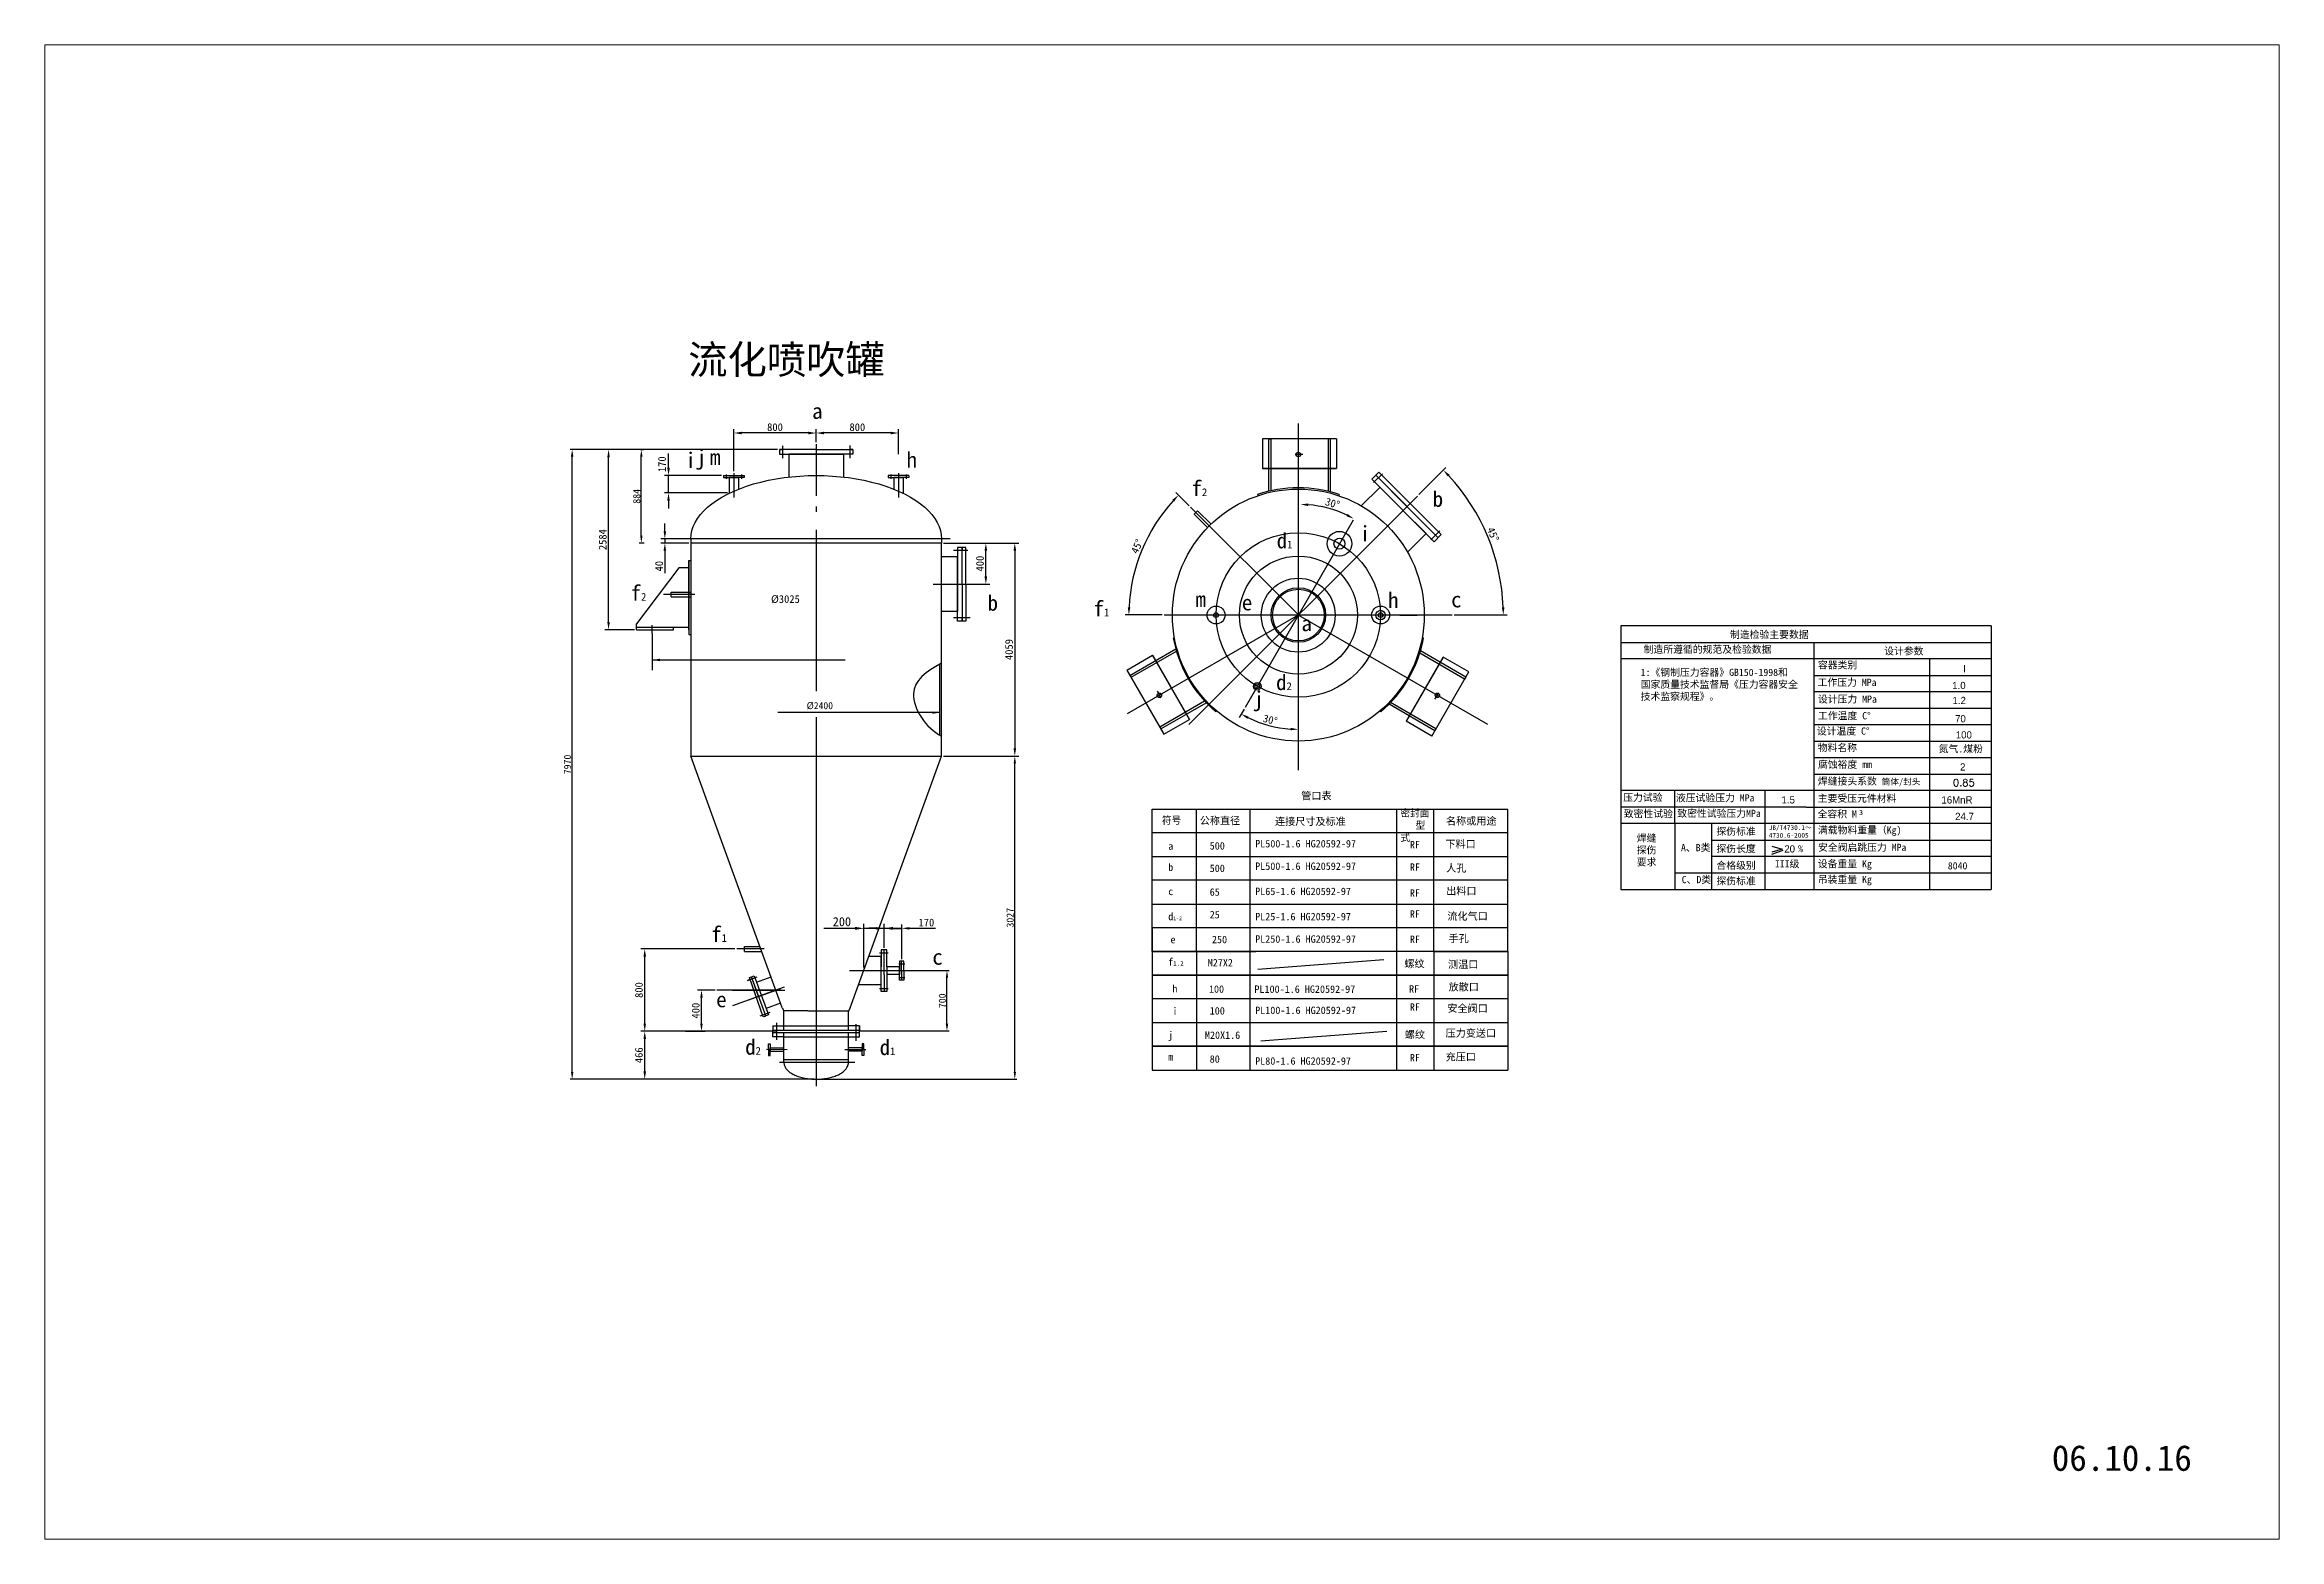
# Model space of a CAD drawing. Header units: millimetres. Extents: x 194836 to 216549, y -16120 to -1600.
import ezdxf

# ---------------------------------------------------------------- set-up
doc = ezdxf.new("R2010")
doc.units = ezdxf.units.MM
doc.layers.add('Layer2', color=7, linetype='Continuous', lineweight=30)
doc.layers.add('图层4', color=2, linetype='Continuous', lineweight=9)
doc.styles.get("Standard").update_dxf_attribs({"font": 'SimSun.ttf'})
doc.dimstyles.new('Copy of ISO-25', dxfattribs={"dimscale": 30, "dimtxt": 2.5, "dimasz": 2.5, "dimexe": 1.25, "dimexo": 0.625, "dimtad": 1, "dimtxsty": 'Standard', "dimcen": 2.5, "dimadec": 0, "dimazin": 0, "dimtfac": 1, "dimtmove": 0, "dimatfit": 3, "dimfxl": 0, "dimarcsym": 0})
doc.dimstyles.new('ISO-25', dxfattribs={"dimtxt": 70, "dimasz": 70, "dimexe": 20, "dimexo": 5, "dimgap": 10, "dimtad": 1, "dimdsep": 46, "dimtxsty": 'Standard', "dimcen": 2.5, "dimadec": 0, "dimazin": 0, "dimtfac": 1, "dimtmove": 0, "dimatfit": 3, "dimfxl": 0, "dimarcsym": 0})

msp = doc.modelspace()

# ---------------------------------------------------------------- texts
at = {"layer": 'Layer2', "attachment_point": 1}
for s, insert, char_height, width in [('流化喷吹罐', (201088.506, -4519.196), 280, 41319.71416), ('a', (202292.765, -5084.457), 150, 729.3792), ('i', (201061.601, -5560.947), 150, 729.3792), ('j', (201164.326, -5533.949), 150, 729.3792), ('m', (201300.134, -5531.507), 150, 729.3792), ('h', (203209.508, -5557.376), 150, 729.3792), ('f{\\H0.5x;2}', (205978.837, -5834.324), 150, 729.3792), ('b', (208322.436, -5939.307), 150, 729.3792), ('i', (207614.953, -6274.722), 150, 729.3792), ('d{\\H0.5x;1}', (206806.475, -6342.61), 150, 729.3792), ('f{\\H0.5x;2}', (200528.643, -6850.767), 150, 729.3792), ('{\\H0.125x;%%c3025}', (201893.337, -6947.861), 600, 22018.88548), ('b', (203997.403, -6948.337), 150, 729.3792), ('h', (207889.058, -6921.715), 150, 729.3792), ('f{\\H0.5x;1}', (205026.376, -7003.144), 150, 729.3792), ('m', (206018.092, -6912.064), 150, 729.3792), ('e', (206467.839, -6945.044), 150, 729.3792), ('c', (208501.195, -6916.014), 150, 729.3792), ('a', (207046.995, -7146.968), 150, 729.3792), ('{\\f宋体|b0|i0|c134|p2;制造检验主要数据}', (211211.676, -7294.886), 70, 1582.582), ('{\\f宋体|b0|i0|c134|p2;制造所遵循的规范及检验数据}', (210372.698, -7438.715), 70, 1575.41), ('{\\f宋体|b0|i0|c134|p54;容器类别}', (212065.716, -7590.43), 70, 666.37), ('{\\f宋体|b0|i0|c134|p2;设计参数}', (212709.931, -7455.224), 70, 846.08), ('d{\\H0.5x;2}', (206800.823, -7719.543), 150, 729.3792), ('{\\f宋体|b0|i0|c134|p2;1:《钢制压力容器》GB150-1998和\\P国家质量技术监督局《压力容器安全技术监察规程》。}', (210343.625, -7662.511), 70, 1575.41), ('{\\f宋体|b0|i0|c134|p54;工作压力 MPa}', (212062.745, -7759.42), 70, 900), ('{\\f??|b0|i0|c0|p54;1.0}', (213370.956, -7789.666), 70, 846.08), ('Ⅰ', (213441.605, -7626.805), 70, 846.08), ('%%c2400', (202239.365, -7986.264), 68.75, 13437.73207), ('j', (206579.836, -7880.747), 150, 729.3792), ('{\\f宋体|b0|i0|c134|p54;设计压力 MPa}', (212066.106, -7922.416), 70, 790.728), ('{\\f??|b0|i0|c0|p54;1.2}', (213373.656, -7935.343), 70, 846.08), ('{\\f宋体|b0|i0|c134|p54;设计温度 C%%d}', (212055.316, -8232.904), 70, 763.178), ('{\\f宋体|b0|i0|c134|p54;工作温度 C%%d}', (212066.595, -8083.726), 70, 839.618), ('{\\f??|b0|i0|c0|p54;70}', (213398.687, -8112.578), 70, 846.08), ('{\\f宋体|b0|i0|c134|p54;物料名称}', (212064.146, -8394.068), 70, 713.674), ('{\\f宋体|b0|i0|c134|p54;氮气.煤粉}', (213239.35, -8405.26), 70, 846.08), ('{\\f??|b0|i0|c0|p54;100}', (213405.623, -8269.823), 70, 846.08), ('{\\f宋体|b0|i0|c134|p54;腐蚀裕度 \\f宋体|b0|i0|c0|p2;mm}', (212066.364, -8557.181), 70, 755.872), ('{\\f??|b0|i0|c0|p54;2}', (213447.222, -8581.503), 70, 846.08), ('{\\f宋体|b0|i0|c134|p2;管口表}', (207045.628, -8860.963), 72, 2153.21184), ('{\\f宋体|b0|i0|c134|p54;压力试验}', (210174.124, -8877.988), 70, 607.862), ('{\\f宋体|b0|i0|c134|p54;液压试验压力 MPa}', (210685.986, -8881.561), 70, 1264.368), ('{\\f??|b0|i0|c134|p54;1.5}', (211712.576, -8901.086), 70, 846.08), ('{\\f宋体|b0|i0|c134|p54;焊缝接头系数 \\H0.8571x;筒体/封头}', (212065.415, -8719.502), 70, 1200), ('{\\f宋体|b0|i0|c134|p54;主要受压元件材料}', (212064.19, -8885.959), 70, 860.434), ('{\\f??|b0|i0|c0|p54;16MnR}', (213265.989, -8901.607), 70, 846.08), ('{\\Ftxt.shx;0.85}', (213378.743, -8734.78), 70, 846.08), ('{\\fTxt|b0|i0|c134|p2;符号}', (205692.144, -9098.714), 72, 954.2736), ('{\\f宋体|b0|i0|c134|p2;公称直径}', (206059.259, -9102.011), 72, 534.06432), ('{\\f宋体|b0|i0|c134|p2;连接尺寸及标准}', (206790.613, -9109.54), 72, 1099.0872), ('{\\fTxt|b0|i0|c134|p2;密封面     型 式}', (208009.635, -9027.454), 72, 342.23616), ('{\\f宋体|b0|i0|c134|p2;名称或用途}', (208451.663, -9105.345), 72, 681.12432), ('{\\f宋体|b0|i0|c134|p54;致密性试验}', (210179.302, -9035.058), 70, 518.574), ('{\\f宋体|b0|i0|c134|p54;致密性试验压力MPa}', (210699.45, -9032.127), 70, 951.266), ('3', (212465.811, -9033.714), 50, 128.212), ('{\\f??|b0|i0|c134|p54;24.7}', (213399.491, -9061.658), 70, 846.08), ('PL500-1.6 HG20592-97', (206597.863, -9326.074), 72, 1806.44544), ('RF ', (208100.811, -9335.24), 72, 229.97664), ('{\\f宋体|b0|i0|c134|p2;下料口}', (208446.114, -9329.406), 72, 653.616), ('{\\f宋体|b0|i0|c134|p54;焊缝探伤要求}', (210305.451, -9272.178), 70, 202.892), ('{\\f宋体|b0|i0|c134|p54;探伤标准}', (211079.8, -9206.884), 70, 640.464), ('JB/T4730.1～\\P4730.6-2005', (211588.374, -9182.891), 45, 8119.74686), ('{\\f宋体|b0|i0|c134|p54;满载物料重量（Kg)}', (212066.498, -9194.149), 70, 1738.12), ('a', (205753.073, -9349.555), 72, 354.19392), ('b', (205753.073, -9554.772), 72, 354.19392), ('500', (206155.959, -9346.83), 72, 477.74016), ('PL500-1.6 HG20592-97', (206597.863, -9544.366), 72, 1806.44544), ('RF ', (208100.811, -9553.532), 72, 229.97664), ('{\\f宋体|b0|i0|c134|p2;人孔}', (208453.843, -9562.769), 72, 653.616), ('{\\f宋体|b0|i0|c134|p54;A、B类}', (210735.48, -9364.968), 70, 545.072), ('{\\f宋体|b0|i0|c134|p54;探伤长度}', (211079.8, -9375.31), 70, 640.464), ('{\\f宋体|b0|i0|c134|p54;合格级别}', (211079.8, -9537.72), 70, 640.464), ('{\\f宋体|b0|i0|c134|p54;III级}', (211647.716, -9522.802), 70, 846.08), ('{\\f??|b0|i0|c134|p54;20}', (211739.214, -9377.53), 70, 846.08), ('%', (211874.206, -9374.915), 70, 846.08), ('{\\f宋体|b0|i0|c134|p54;设备重量 Kg}', (212064.819, -9522.638), 70, 851.074), ('{\\f宋体|b0|i0|c134|p54;安全阀启跳压力 MPa}', (212066.453, -9362.669), 70, 1800), ('{\\f@SimSun|b0|i0|c134|p2;8040}', (213328.04, -9541.813), 70, 846.08), ('500', (206155.959, -9565.122), 72, 477.73872), ('{\\f宋体|b0|i0|c134|p54;C、D类}', (210742.509, -9675.733), 70, 424.766), ('{\\f宋体|b0|i0|c134|p54;探伤标准}', (211079.8, -9688.1), 70, 640.464), ('{\\f宋体|b0|i0|c134|p54;吊装重量 Kg}', (212064.819, -9674.466), 70, 851.074), ('c', (205753.073, -9789.306), 72, 354.19392), ('65', (206155.959, -9795.445), 72, 477.74016), ('PL65-1.6 HG20592-97', (206597.863, -9789.136), 72, 1806.44544), ('RF ', (208100.811, -9805.111), 72, 229.97664), ('{\\f宋体|b0|i0|c134|p2;出料口}', (208454.245, -9784.665), 72, 653.616), ('f{\\H0.5x;1}', (201311.22, -10165.464), 150, 729.3792), ('d{\\H0.5x;1-2}', (205752.661, -10033.299), 72, 354.19392), ('25', (206155.959, -10015.52), 72, 477.74016), ('PL25-1.6 HG20592-97', (206597.863, -10034.286), 72, 1806.44544), ('RF ', (208100.811, -10009.403), 72, 229.97664), ('{\\f宋体|b0|i0|c134|p2;流化气口}', (208465.423, -10029.969), 72, 653.616), ('e', (205774.923, -10257.472), 72, 354.19392), ('250', (206177.809, -10256.805), 72, 477.74016), ('PL250-1.6 HG20592-97', (206597.863, -10252.197), 72, 1806.44544), ('RF ', (208100.811, -10254.553), 72, 229.97664), ('{\\f宋体|b0|i0|c134|p2;手孔}', (208477.601, -10247.064), 72, 653.616), ('c', (203460.328, -10387.857), 150, 729.3792), ('f{\\H0.6x;1.2}', (205753.073, -10473.658), 72, 354.19392), ('M27X2', (206136.905, -10481.838), 72, 477.74016), ('{\\f宋体|b0|i0|c134|p2;螺纹} ', (208047.423, -10491.499), 72, 229.97664), ('{\\f宋体|b0|i0|c134|p2;测温口}', (208471.922, -10498.273), 72, 653.616), ('e', (201359.9, -10800.814), 150, 729.3792), ('h', (205792.776, -10733.368), 72, 354.19392), ('100', (206148.675, -10738.155), 72, 477.74016), ('PL100-1.6 HG20592-97', (206590.579, -10739.165), 72, 1806.44544), ('RF ', (208093.527, -10737.22), 72, 229.97664), ('{\\fSimSun|b0|i0|c134|p2;放散口}', (208476.913, -10717.228), 72, 653.616), ('i', (205794.532, -10952.747), 72, 354.19392), ('100', (206155.959, -10949.607), 72, 477.73872), ('PL100-1.6 HG20592-97', (206597.863, -10944.645), 72, 1806.44544), ('RF ', (208100.811, -10912.594), 72, 229.97664), ('{\\f宋体|b0|i0|c134|p2;安全阀口}', (208465.399, -10925.167), 72, 653.616), ('d{\\H0.5x;2}', (201641.986, -11261.596), 150, 729.3792), ('d{\\H0.5x;1}', (202948.544, -11265.353), 150, 729.3792), ('j', (205753.073, -11184.211), 72, 354.19392), ('M20X1.6', (206109.632, -11185.724), 72, 477.74016), ('{\\f宋体|b0|i0|c134|p2;螺纹} ', (208051.32, -11179.815), 72, 229.97664), ('{\\f宋体|b0|i0|c134|p2;压力变送口}', (208448.145, -11166.349), 72, 653.616), ('m', (205753.073, -11397.598), 72, 354.19392), ('80', (206155.959, -11417.79), 72, 477.74016), ('PL80-1.6 HG20592-97', (206597.863, -11437.089), 72, 1806.44544), ('RF ', (208100.811, -11405.038), 72, 229.97664), ('{\\fSimSun|b0|i0|c134|p2;充压口}', (208448.145, -11396.749), 72, 653.616)]:
    msp.add_mtext(s, dxfattribs=dict(at, insert=insert, char_height=char_height, width=width))
at = {"layer": 'Layer2', "insert": (200834.74, -5675.597), "char_height": 75, "attachment_point": 5, "rotation": 90}
msp.add_mtext('170', dxfattribs=at)
at = {"layer": 'Layer2'}
for s, insert, char_height, attachment_point in [('{\\f宋体|b0|i0|c134|p54;全容积 M}', (212062.234, -9038.797), 70, 1), ('200', (202582.028, -10120.188), 87.5, 5)]:
    msp.add_mtext(s, dxfattribs=dict(at, insert=insert, char_height=char_height, attachment_point=attachment_point))
at = {"layer": '图层4', "insert": (214338.981, -15204.465), "char_height": 125, "width": 678861.07505, "attachment_point": 1}
msp.add_mtext('{\\H2x;06.10.16}', dxfattribs=at)

# ---------------------------------------------------------------- blocks, each defined once
blk = doc.blocks.new('*D18')
at = {"layer": 'Defpoints', "color": 0}
for p in [(200666, -10384), (201561, -10384), (200666, -11184)]:
    blk.add_point(p, dxfattribs=at)
at = {"layer": 'Layer2', "color": 0, "lineweight": -2}
for p, q in [((201542, -10384), (200629, -10384)), ((200666, -11109), (200666, -10459)), ((200648, -11184), (200629, -11184))]:
    blk.add_line(p, q, dxfattribs=at)
at = {"layer": 'Layer2', "color": 0}
for points in [[(200654, -10459), (200679, -10459), (200666, -10384)], [(200654, -11109), (200679, -11109), (200666, -11184)]]:
    blk.add_solid(points, dxfattribs=at)
at = {"layer": 'Layer2', "color": 0, "insert": (200610, -10784), "char_height": 75, "attachment_point": 5, "rotation": 90}
blk.add_mtext('800', dxfattribs=at)
blk = doc.blocks.new('*D17')
at = {"layer": 'Defpoints', "color": 0}
for p in [(200666, -11184), (201972, -11184), (202332, -11650)]:
    blk.add_point(p, dxfattribs=at)
at = {"layer": 'Layer2', "color": 0, "lineweight": -2}
for p, q in [((201953, -11184), (200629, -11184)), ((200666, -11575), (200666, -11259)), ((202313, -11650), (200629, -11650))]:
    blk.add_line(p, q, dxfattribs=at)
at = {"layer": 'Layer2', "color": 0}
for points in [[(200654, -11259), (200679, -11259), (200666, -11184)], [(200654, -11575), (200679, -11575), (200666, -11650)]]:
    blk.add_solid(points, dxfattribs=at)
at = {"layer": 'Layer2', "color": 0, "insert": (200610, -11417), "char_height": 75, "attachment_point": 5, "rotation": 90}
blk.add_mtext('466', dxfattribs=at)
blk = doc.blocks.new('*D16')
at = {"layer": 'Defpoints', "color": 0}
for p in [(201532, -5372), (202332, -5481), (201532, -5762)]:
    blk.add_point(p, dxfattribs=at)
at = {"layer": 'Layer2', "color": 0, "lineweight": -2}
for p, q in [((201532, -5744), (201532, -5335)), ((202257, -5372), (201607, -5372)), ((202332, -5462), (202332, -5335))]:
    blk.add_line(p, q, dxfattribs=at)
at = {"layer": 'Layer2', "color": 0}
for points in [[(201607, -5360), (201607, -5385), (201532, -5372)], [(202257, -5360), (202257, -5385), (202332, -5372)]]:
    blk.add_solid(points, dxfattribs=at)
at = {"layer": 'Layer2', "color": 0, "insert": (201932, -5316), "char_height": 75, "attachment_point": 5}
blk.add_mtext('800', dxfattribs=at)
blk = doc.blocks.new('*D15')
at = {"layer": 'Defpoints', "color": 0}
for p in [(202332, -5372), (202332, -5481), (203132, -5598)]:
    blk.add_point(p, dxfattribs=at)
at = {"layer": 'Layer2', "color": 0, "lineweight": -2}
for p, q in [((202332, -5462), (202332, -5335)), ((203057, -5372), (202407, -5372)), ((203132, -5579), (203132, -5335))]:
    blk.add_line(p, q, dxfattribs=at)
at = {"layer": 'Layer2', "color": 0}
for points in [[(202407, -5360), (202407, -5385), (202332, -5372)], [(203057, -5360), (203057, -5385), (203132, -5372)]]:
    blk.add_solid(points, dxfattribs=at)
at = {"layer": 'Layer2', "color": 0, "insert": (202732, -5316), "char_height": 75, "attachment_point": 5}
blk.add_mtext('800', dxfattribs=at)
blk = doc.blocks.new('*D4')
at = {"layer": 'Defpoints', "color": 0}
for p in [(203866, -6441), (203981, -6441), (203848, -6841)]:
    blk.add_point(p, dxfattribs=at)
at = {"layer": 'Layer2', "color": 0, "lineweight": -2}
for p, q in [((203885, -6441), (204018, -6441)), ((203981, -6766), (203981, -6516)), ((203867, -6841), (204018, -6841))]:
    blk.add_line(p, q, dxfattribs=at)
at = {"layer": 'Layer2', "color": 0}
for points in [[(203968, -6516), (203993, -6516), (203981, -6441)], [(203968, -6766), (203993, -6766), (203981, -6841)]]:
    blk.add_solid(points, dxfattribs=at)
at = {"layer": 'Layer2', "color": 0, "insert": (203924, -6641), "char_height": 75, "attachment_point": 5, "rotation": 90}
blk.add_mtext('400', dxfattribs=at)
blk = doc.blocks.new('*D14')
at = {"layer": 'Defpoints', "color": 0}
for p in [(200315, -5533), (201975, -5533), (200586, -7283)]:
    blk.add_point(p, dxfattribs=at)
at = {"layer": 'Layer2', "color": 0, "lineweight": -2}
for p, q in [((201956, -5533), (200277, -5533)), ((200315, -7208), (200315, -5608)), ((200567, -7283), (200277, -7283))]:
    blk.add_line(p, q, dxfattribs=at)
at = {"layer": 'Layer2', "color": 0}
for points in [[(200302, -5608), (200327, -5608), (200315, -5533)], [(200302, -7208), (200327, -7208), (200315, -7283)]]:
    blk.add_solid(points, dxfattribs=at)
at = {"layer": 'Layer2', "color": 0, "insert": (200258, -6408), "char_height": 75, "attachment_point": 5, "rotation": 90}
blk.add_mtext('2584', dxfattribs=at)
blk = doc.blocks.new('*D13')
at = {"layer": 'Defpoints', "color": 0}
for p in [(203550, -6441), (203550, -8511), (204262, -8511)]:
    blk.add_point(p, dxfattribs=at)
at = {"layer": 'Layer2', "color": 0, "lineweight": -2}
for p, q in [((203569, -6441), (204300, -6441)), ((204262, -6516), (204262, -8436)), ((203569, -8511), (204300, -8511))]:
    blk.add_line(p, q, dxfattribs=at)
at = {"layer": 'Layer2', "color": 0}
for points in [[(204250, -6516), (204275, -6516), (204262, -6441)], [(204250, -8436), (204275, -8436), (204262, -8511)]]:
    blk.add_solid(points, dxfattribs=at)
at = {"layer": 'Layer2', "color": 0, "insert": (204206, -7476), "char_height": 75, "attachment_point": 5, "rotation": 90}
blk.add_mtext('4059', dxfattribs=at)
blk = doc.blocks.new('*D12')
at = {"layer": 'Defpoints', "color": 0}
for p in [(201218, -10784), (201367, -10784), (201042, -11184)]:
    blk.add_point(p, dxfattribs=at)
at = {"layer": 'Layer2', "color": 0, "lineweight": -2}
for p, q in [((201349, -10784), (201180, -10784)), ((201218, -11109), (201218, -10859)), ((201061, -11184), (201255, -11184))]:
    blk.add_line(p, q, dxfattribs=at)
at = {"layer": 'Layer2', "color": 0}
for points in [[(201205, -10859), (201230, -10859), (201218, -10784)], [(201205, -11109), (201230, -11109), (201218, -11184)]]:
    blk.add_solid(points, dxfattribs=at)
at = {"layer": 'Layer2', "color": 0, "insert": (201162, -10984), "char_height": 75, "attachment_point": 5, "rotation": 90}
blk.add_mtext('400', dxfattribs=at)
blk = doc.blocks.new('*D11')
at = {"layer": 'Defpoints', "color": 0}
for p in [(203163, -10184), (202993, -10393), (203163, -10503)]:
    blk.add_point(p, dxfattribs=at)
at = {"layer": 'Layer2', "color": 0, "lineweight": -2}
for p, q in [((202918, -10184), (202843, -10184)), ((202993, -10374), (202993, -10147)), ((202993, -10184), (203163, -10184)), ((203163, -10484), (203163, -10147)), ((203238, -10184), (203493, -10184))]:
    blk.add_line(p, q, dxfattribs=at)
at = {"layer": 'Layer2', "color": 0}
for points in [[(202918, -10172), (202918, -10197), (202993, -10184)], [(203238, -10172), (203238, -10197), (203163, -10184)]]:
    blk.add_solid(points, dxfattribs=at)
at = {"layer": 'Layer2', "color": 0, "insert": (203403, -10128), "char_height": 75, "attachment_point": 5}
blk.add_mtext('170', dxfattribs=at)
blk = doc.blocks.new('*D3')
at = {"layer": 'Defpoints', "color": 0}
for p in [(207038, -5246), (207218, -6082), (207569, -6184), (206618, -7832), (207038, -8611)]:
    blk.add_point(p, dxfattribs=at)
at = {"layer": 'Layer2', "color": 0, "lineweight": -2}
blk.add_arc((207038, -7105), 1038, 64.1392, 85.8608, dxfattribs=at)
at = {"layer": 'Layer2', "color": 0}
for points in [[(207112, -6082), (207113, -6057), (207038, -6066)], [(207496, -6159), (207485, -6181), (207557, -6206)]]:
    blk.add_solid(points, dxfattribs=at)
at = {"layer": 'Layer2', "color": 0, "insert": (207349, -6055), "char_height": 75, "attachment_point": 5, "rotation": 343.4903}
blk.add_mtext('30°', dxfattribs=at)
blk = doc.blocks.new('*D10')
at = {"layer": 'Defpoints', "color": 0}
for p in [(208174, -5984), (208941, -6625), (205714, -7140), (208513, -7140), (205953, -8205)]:
    blk.add_point(p, dxfattribs=at)
at = {"layer": 'Layer2', "color": 0, "lineweight": -2}
for p, q in [((208187, -5971), (208452, -5706)), ((208532, -7140), (209046, -7140))]:
    blk.add_line(p, q, dxfattribs=at)
blk.add_arc((207018, -7140), 1991, 2.1581, 42.8419, dxfattribs=at)
at = {"layer": 'Layer2', "color": 0}
for points in [[(208469, -5795), (208487, -5778), (208426, -5732)], [(209020, -7065), (208995, -7066), (209009, -7140)]]:
    blk.add_solid(points, dxfattribs=at)
at = {"layer": 'Layer2', "color": 0, "insert": (208909, -6357), "char_height": 75, "attachment_point": 5, "rotation": 292.5}
blk.add_mtext('45°', dxfattribs=at)
blk = doc.blocks.new('*D9')
at = {"layer": 'Defpoints', "color": 0}
for p in [(205969, -6092), (205426, -6714), (205714, -7140), (207017, -7140), (208513, -7140)]:
    blk.add_point(p, dxfattribs=at)
at = {"layer": 'Layer2', "color": 0, "lineweight": -2}
for p, q in [((205956, -6079), (205826, -5949)), ((205695, -7140), (205333, -7140))]:
    blk.add_line(p, q, dxfattribs=at)
blk.add_arc((207018, -7140), 1647, 137.6088, 177.3912, dxfattribs=at)
at = {"layer": 'Layer2', "color": 0}
for points in [[(205792, -6021), (205810, -6039), (205853, -5976)], [(205385, -7066), (205360, -7065), (205370, -7140)]]:
    blk.add_solid(points, dxfattribs=at)
at = {"layer": 'Layer2', "color": 0, "insert": (205450, -6473), "char_height": 75, "attachment_point": 5, "rotation": 66.9271}
blk.add_mtext('45°', dxfattribs=at)
blk = doc.blocks.new('*D8')
at = {"layer": 'Defpoints', "color": 0}
for p in [(207017, -5281), (207549, -6219), (206499, -8038), (206637, -8184), (207017, -8647)]:
    blk.add_point(p, dxfattribs=at)
at = {"layer": 'Layer2', "color": 0, "lineweight": -2}
blk.add_line((206490, -8054), (206443, -8135), dxfattribs=at)
blk.add_arc((207017, -7140), 1111, 243.8701, 266.1299, dxfattribs=at)
at = {"layer": 'Layer2', "color": 0}
for points in [[(206522, -8149), (206534, -8127), (206462, -8102)], [(206942, -8236), (206942, -8261), (207017, -8251)]]:
    blk.add_solid(points, dxfattribs=at)
at = {"layer": 'Layer2', "color": 0, "insert": (206744, -8159), "char_height": 75, "attachment_point": 5, "rotation": 345}
blk.add_mtext('30°', dxfattribs=at)
blk = doc.blocks.new('*D7')
at = {"layer": 'Defpoints', "color": 0}
for p in [(200862, -6401), (201114, -6401), (201114, -6441)]:
    blk.add_point(p, dxfattribs=at)
at = {"layer": 'Layer2', "color": 0, "lineweight": -2}
for p, q in [((200862, -6326), (200862, -6251)), ((201095, -6401), (200824, -6401)), ((201095, -6441), (200824, -6441)), ((200862, -6401), (200862, -6441)), ((200862, -6516), (200862, -6734))]:
    blk.add_line(p, q, dxfattribs=at)
at = {"layer": 'Layer2', "color": 0}
for points in [[(200849, -6326), (200874, -6326), (200862, -6401)], [(200849, -6516), (200874, -6516), (200862, -6441)]]:
    blk.add_solid(points, dxfattribs=at)
at = {"layer": 'Layer2', "color": 0, "insert": (200806, -6666), "char_height": 75, "attachment_point": 5, "rotation": 90}
blk.add_mtext('40', dxfattribs=at)
blk = doc.blocks.new('*D2')
at = {"layer": 'Defpoints', "color": 0}
for p in [(200621, -5533), (200633, -5533), (200666, -6441)]:
    blk.add_point(p, dxfattribs=at)
at = {"layer": 'Layer2', "color": 0, "lineweight": -2}
for p, q in [((200626, -5533), (200653, -5533)), ((200633, -6371), (200633, -5603)), ((200661, -6441), (200613, -6441))]:
    blk.add_line(p, q, dxfattribs=at)
at = {"layer": 'Layer2', "color": 0}
for points in [[(200622, -5603), (200645, -5603), (200633, -5533)], [(200622, -6371), (200645, -6371), (200633, -6441)]]:
    blk.add_solid(points, dxfattribs=at)
at = {"layer": 'Layer2', "color": 0, "insert": (200588, -5987), "char_height": 70, "attachment_point": 5, "rotation": 90}
blk.add_mtext('884', dxfattribs=at)
blk = doc.blocks.new('*D6')
at = {"layer": 'Defpoints', "color": 0}
for p in [(203569, -8511), (204262, -8511), (202332, -11650)]:
    blk.add_point(p, dxfattribs=at)
at = {"layer": 'Layer2', "color": 0, "lineweight": -2}
for p, q in [((203574, -8511), (204282, -8511)), ((204262, -11580), (204262, -8581)), ((202337, -11650), (204282, -11650))]:
    blk.add_line(p, q, dxfattribs=at)
at = {"layer": 'Layer2', "color": 0}
for points in [[(204251, -8581), (204274, -8581), (204262, -8511)], [(204251, -11580), (204274, -11580), (204262, -11650)]]:
    blk.add_solid(points, dxfattribs=at)
at = {"layer": 'Layer2', "color": 0, "insert": (204217, -10081), "char_height": 70, "attachment_point": 5, "rotation": 90}
blk.add_mtext('3027', dxfattribs=at)
blk = doc.blocks.new('*D1')
at = {"layer": 'Defpoints', "color": 0}
for p in [(199961, -5533), (200666, -5533), (200666, -11650)]:
    blk.add_point(p, dxfattribs=at)
at = {"layer": 'Layer2', "color": 0, "lineweight": -2}
for p, q in [((200661, -5533), (199941, -5533)), ((199961, -11580), (199961, -5603)), ((200661, -11650), (199941, -11650))]:
    blk.add_line(p, q, dxfattribs=at)
at = {"layer": 'Layer2', "color": 0}
for points in [[(199949, -5603), (199973, -5603), (199961, -5533)], [(199949, -11580), (199973, -11580), (199961, -11650)]]:
    blk.add_solid(points, dxfattribs=at)
at = {"layer": 'Layer2', "color": 0, "insert": (199916, -8592), "char_height": 70, "attachment_point": 5, "rotation": 90}
blk.add_mtext('7970', dxfattribs=at)
blk = doc.blocks.new('*D5')
at = {"layer": 'Defpoints', "color": 0}
for p in [(202886, -10595), (203603, -10595), (202752, -11181)]:
    blk.add_point(p, dxfattribs=at)
at = {"layer": 'Layer2', "color": 0, "lineweight": -2}
for p, q in [((202891, -10595), (203623, -10595)), ((203603, -11111), (203603, -10665)), ((202757, -11181), (203623, -11181))]:
    blk.add_line(p, q, dxfattribs=at)
at = {"layer": 'Layer2', "color": 0}
for points in [[(203591, -10665), (203615, -10665), (203603, -10595)], [(203591, -11111), (203615, -11111), (203603, -11181)]]:
    blk.add_solid(points, dxfattribs=at)
at = {"layer": 'Layer2', "color": 0, "insert": (203558, -10888), "char_height": 70, "attachment_point": 5, "rotation": 90}
blk.add_mtext('700', dxfattribs=at)

# ---------------------------------------------------------------- dimensions: what is measured, and where the dimension line sits
at = {"layer": 'Layer2'}
for base, p1, p2, picture, middle in [((201532.114, -5372.207), (202332.114, -5480.598), (201532.114, -5762.404), '*D16', (201932.114, -5315.957)), ((202332.114, -5372.207), (203132.114, -5597.765), (202332.114, -5480.598), '*D15', (202732.114, -5315.957)), ((203162.656, -10184.231), (202992.656, -10392.718), (203162.656, -10502.718), '*D11', (203402.656, -10127.981))]:
    dim = msp.add_linear_dim(base=base, p1=p1, p2=p2, dimstyle='Copy of ISO-25', dxfattribs=at)
    dim.commit()
    dim.dimension.update_dxf_attribs({"geometry": picture, "text_midpoint": middle})
dim = msp.add_angular_dim_2l(base=(206637.17, -8184.063), line1=((207548.854, -6219.288), (206499.073, -8037.561)), line2=((207017.003, -5281.432), (207017.003, -8646.592)), dimstyle='Copy of ISO-25', dxfattribs=at)
dim.commit()
dim.dimension.update_dxf_attribs({"geometry": '*D8', "text_midpoint": (206744.128, -8158.863)})
for base, line1, line2, picture, middle in [((207217.907, -6082.204), ((207037.592, -5245.771), (207037.592, -8610.93)), ((206617.592, -7832.28), (207569.443, -6183.626)), '*D3', (207332.679, -6109.239)), ((208941.103, -6625.088), ((205952.653, -8205.462), (208173.654, -5984.461)), ((208513.337, -7140.48), (205714.183, -7140.48)), '*D10', (208857.376, -6378.435)), ((205426.434, -6714.12), ((207017.234, -7140.08), (205969.283, -6092.129)), ((208513.337, -7140.48), (205714.183, -7140.48)), '*D9', (205502.078, -6494.888))]:
    dim = msp.add_angular_dim_2l(base=base, line1=line1, line2=line2, dimstyle='Copy of ISO-25', dxfattribs=at)
    dim.commit()
    dim.dimension.update_dxf_attribs({"geometry": picture, "text_midpoint": middle, "dimtype": 162})
for base, p1, p2, text, dimstyle, picture, middle in [((199960.875, -5533.218), (200666.309, -11650.218), (200666.309, -5533.218), '7970', 'ISO-25', '*D1', (199915.875, -8591.718)), ((200314.746, -5533.218), (200586.114, -7283.218), (201974.614, -5533.218), '2584', 'Copy of ISO-25', '*D14', (200258.496, -6408.218)), ((204262.281, -8511.218), (202332.114, -11650.218), (203568.864, -8511.218), '3027', 'ISO-25', '*D6', (204217.281, -10080.718)), ((203603.159, -10595.218), (202752.114, -11180.718), (202885.882, -10595.218), '700', 'ISO-25', '*D5', (203558.159, -10887.968))]:
    dim = msp.add_linear_dim(base=base, p1=p1, p2=p2, angle=90, text=text, dimstyle=dimstyle, dxfattribs=at)
    dim.commit()
    dim.dimension.update_dxf_attribs({"geometry": picture, "text_midpoint": middle})
for base, p1, p2, text, dimstyle, picture, middle in [((200633.249, -5533.218), (200665.549, -6441.218), (200620.904, -5533.218), '884', 'ISO-25', '*D2', (200633.249, -5987.218)), ((204262.281, -8511.218), (203550.114, -6441.218), (203550.114, -8511.218), '4059', 'Copy of ISO-25', '*D13', (204262.281, -7476.218))]:
    dim = msp.add_linear_dim(base=base, p1=p1, p2=p2, angle=90, text=text, dimstyle=dimstyle, dxfattribs=at)
    dim.commit()
    dim.dimension.update_dxf_attribs({"geometry": picture, "text_midpoint": middle, "dimtype": 160})
for base, p1, p2, picture, middle in [((200861.908, -6401.218), (201114.114, -6441.218), (201114.114, -6401.218), '*D7', (200861.908, -6666.218)), ((203980.732, -6441.218), (203848.186, -6841.218), (203865.763, -6441.218), '*D4', (203980.732, -6641.218)), ((200666.309, -10384.218), (200666.309, -11184.218), (201560.939, -10384.218), '*D18', (200666.309, -10784.218))]:
    dim = msp.add_linear_dim(base=base, p1=p1, p2=p2, angle=90, dimstyle='Copy of ISO-25', dxfattribs=at)
    dim.commit()
    dim.dimension.update_dxf_attribs({"geometry": picture, "text_midpoint": middle, "dimtype": 160})
for base, p1, p2, picture, middle in [((201217.95, -10784.218), (201042.024, -11184.218), (201367.435, -10784.218), '*D12', (201161.7, -10984.218)), ((200666.309, -11184.218), (202332.114, -11650.218), (201972.114, -11184.218), '*D17', (200610.059, -11417.218))]:
    dim = msp.add_linear_dim(base=base, p1=p1, p2=p2, angle=90, dimstyle='Copy of ISO-25', dxfattribs=at)
    dim.commit()
    dim.dimension.update_dxf_attribs({"geometry": picture, "text_midpoint": middle})

# ---------------------------------------------------------------- linework, layer by layer
at = {"layer": 'Layer2'}
for p, q in [((207017.003, -5281.432), (207017.003, -8646.592)), ((200897.24, -5709.313), (200897.24, -5571.227)), ((201974.614, -5533.218), (202004.614, -5533.218)), ((201974.614, -5533.218), (201974.614, -5579.218)), ((202332.114, -5533.218), (201974.614, -5533.218)), ((201974.614, -5579.218), (202332.114, -5579.218)), ((202004.614, -5495.418), (202004.614, -5617.769)), ((202067.114, -5579.218), (202067.114, -5799.819)), ((202332.114, -5579.218), (202067.114, -5579.218)), ((202332.114, -5480.598), (202332.114, -5981.396)), ((202332.114, -5533.218), (202689.614, -5533.218)), ((202689.614, -5579.218), (202332.114, -5579.218)), ((202332.114, -5579.218), (202597.114, -5579.218)), ((202597.114, -5578.593), (202597.114, -5799.819)), ((202597.114, -5579.218), (202597.114, -5797.918)), ((202659.614, -5494.793), (202659.614, -5617.144)), ((202659.614, -5495.418), (202659.614, -5617.769)), ((202689.614, -5532.593), (202659.614, -5532.593)), ((202689.614, -5533.218), (202659.614, -5533.218)), ((202689.614, -5532.593), (202689.614, -5578.593)), ((202689.614, -5533.218), (202689.614, -5579.218)), ((207387.328, -5429.702), (206667.427, -5429.702)), ((206667.427, -5429.702), (206667.427, -5717.854)), ((206727.39, -5429.702), (206726.21, -5939.328)), ((206727.39, -5429.702), (206748.99, -5429.702)), ((206748.99, -5429.702), (206748.99, -5934.029)), ((207305.703, -5429.702), (207305.703, -5938.519)), ((207327.303, -5429.702), (207305.703, -5429.702)), ((207327.303, -5429.702), (207327.303, -5943.902)), ((207387.328, -5429.702), (207387.328, -5717.854)), ((201413.364, -5784.313), (200859.74, -5784.313)), ((200897.24, -5954.899), (200897.24, -5784.313)), ((201432.114, -5784.313), (201432.114, -5804.313)), ((201432.114, -5784.313), (201632.114, -5784.313)), ((201432.114, -5804.313), (201532.114, -5804.313)), ((201457.56, -5774.008), (201457.114, -5816.733)), ((201487.614, -5804.313), (201487.614, -5957.213)), ((201532.114, -5804.313), (201487.614, -5804.313)), ((201532.114, -5804.313), (201487.614, -5804.313)), ((201532.114, -5804.313), (201487.614, -5804.313)), ((201532.114, -5762.404), (201532.114, -5998.895)), ((201632.114, -5804.313), (201532.114, -5804.313)), ((201532.114, -5804.313), (201576.614, -5804.313)), ((201532.114, -5804.313), (201576.614, -5804.313)), ((201532.114, -5804.313), (201576.614, -5804.313)), ((201576.614, -5804.313), (201576.614, -5917.914)), ((201607.298, -5775.306), (201607.114, -5816.732)), ((201632.114, -5784.313), (201632.114, -5804.313)), ((203232.114, -5784.313), (203032.114, -5784.313)), ((203032.114, -5784.313), (203032.114, -5804.313)), ((203032.114, -5804.313), (203132.114, -5804.313)), ((203056.93, -5775.306), (203057.114, -5816.732)), ((203087.614, -5804.313), (203087.614, -5917.914)), ((203132.114, -5804.313), (203087.614, -5804.313)), ((203132.114, -5804.313), (203087.614, -5804.313)), ((203132.114, -5804.313), (203087.614, -5804.313)), ((203132.114, -5762.404), (203132.114, -5998.895)), ((203232.114, -5804.313), (203132.114, -5804.313)), ((203132.114, -5804.313), (203176.614, -5804.313)), ((203132.114, -5804.313), (203176.614, -5804.313)), ((203132.114, -5804.313), (203176.614, -5804.313)), ((203176.614, -5804.313), (203176.614, -5957.213)), ((203206.667, -5774.008), (203207.114, -5816.733)), ((203232.114, -5784.313), (203232.114, -5804.313)), ((207382.652, -5717.854), (206667.427, -5717.854)), ((206667.427, -5717.854), (207387.328, -5717.854)), ((207768.907, -5782.51), (207729.874, -5821.543)), ((207729.874, -5821.543), (208336.572, -6428.24)), ((207835.099, -5767.229), (207748.032, -5854.297)), ((207768.907, -5782.51), (207799.454, -5751.963)), ((208375.604, -6389.208), (207768.907, -5782.51)), ((208072.256, -6085.859), (207768.907, -5782.51)), ((207799.454, -5751.963), (208406.151, -6358.661)), ((201468.864, -5954.899), (200859.74, -5954.899)), ((200897.24, -6029.899), (200897.24, -6104.899)), ((205952.653, -8205.462), (208173.654, -5984.461)), ((206619.37, -5970.403), (206623.166, -5981.572)), ((207414.766, -5970.018), (207410.84, -5981.572)), ((207808.363, -5900.031), (207628.107, -6080.288)), ((202332.114, -6085.053), (202332.114, -6138.872)), ((207017.234, -7140.08), (205969.283, -6092.129)), ((206004.88, -6161.667), (206038.821, -6127.726)), ((206004.88, -6161.667), (206134.896, -6291.684)), ((206038.821, -6127.726), (206168.815, -6257.72)), ((207548.854, -6219.288), (206499.073, -8037.561)), ((208033.223, -6124.891), (208258.083, -6349.751)), ((203632.815, -6401.218), (200999.408, -6401.218)), ((203550.114, -6441.218), (201113.127, -6441.218)), ((201114.114, -6401.218), (201114.114, -6441.218)), ((201114.114, -6441.218), (201114.114, -8511.218)), ((202332.114, -6313.965), (202332.114, -7881.728)), ((203550.114, -6401.218), (203550.114, -6441.218)), ((203550.114, -7106.218), (203550.114, -6441.218)), ((203806.219, -6513.718), (203665.563, -6513.718)), ((203786.114, -6483.718), (203704.114, -6483.718)), ((203704.114, -6483.718), (203704.114, -6841.218)), ((203750.114, -6841.218), (203750.114, -6483.718)), ((203750.114, -6483.718), (203750.114, -6513.718)), ((203786.114, -6841.218), (203786.114, -6483.718)), ((208258.083, -6349.751), (208077.826, -6530.008)), ((208390.885, -6323.015), (208303.818, -6410.082)), ((208336.572, -6428.24), (208406.151, -6358.661)), ((200996.114, -6683.218), (200586.114, -7227.218)), ((201096.114, -6683.218), (200996.114, -6683.218)), ((201096.114, -6611.218), (201096.114, -7331.218)), ((201096.114, -6611.218), (201114.114, -6611.218)), ((201096.114, -6683.218), (201096.114, -6611.218)), ((201096.114, -7283.218), (201096.114, -6683.218)), ((203704.114, -6576.218), (203550.114, -6576.218)), ((203704.114, -6841.218), (203704.114, -6576.218)), ((201154.264, -6941.218), (200849.522, -6941.218)), ((200923.863, -6917.218), (201114.114, -6917.218)), ((200923.863, -6965.218), (200923.863, -6917.218)), ((203467.267, -6841.218), (203908.317, -6841.218)), ((203704.114, -6841.218), (203704.114, -7106.218)), ((203704.114, -7198.718), (203704.114, -6841.218)), ((203750.114, -6841.218), (203750.114, -7198.718)), ((203786.114, -6841.218), (203786.114, -7198.718)), ((200923.863, -6965.218), (201114.114, -6965.218)), ((203704.114, -7106.218), (203550.114, -7106.218)), ((203550.114, -8511.218), (203550.114, -7106.218)), ((207017.003, -7140.48), (205354.235, -8100.48)), ((208513.337, -7140.48), (205714.183, -7140.48)), ((207017.634, -7140.48), (208855.776, -8201.732)), ((208002.62, -7140.48), (208172.189, -7140.48)), ((200586.114, -7257.218), (200586.114, -7227.218)), ((200586.114, -7257.218), (201096.114, -7257.218)), ((200586.114, -7283.218), (200586.114, -7257.218)), ((200586.114, -7283.218), (200946.114, -7283.218)), ((200738.614, -7319.954), (200738.614, -7238.179)), ((200738.614, -7319.954), (200738.614, -7674.686)), ((200946.114, -7283.218), (200946.114, -7257.218)), ((201096.114, -7331.218), (201114.114, -7331.218)), ((203827.07, -7168.718), (203665.563, -7168.718)), ((203786.114, -7198.718), (203704.114, -7198.718)), ((203750.114, -7198.718), (203750.114, -7168.718)), ((205802.281, -7365.454), (205813.47, -7363.382)), ((208233.233, -7364.12), (208220.821, -7361.838)), ((213750.354, -7246.459), (210150.354, -7246.459)), ((213750.354, -7246.459), (210150.354, -7246.459)), ((210150.354, -7246.459), (210150.354, -9806.459)), ((213750.354, -7246.459), (213750.354, -9806.459)), ((205350.722, -7674.862), (205600.269, -7530.786)), ((205380.734, -7726.844), (205826.263, -7469.618)), ((205391.534, -7745.55), (205832.385, -7491.025)), ((205960.219, -8154.238), (205600.269, -7530.786)), ((205602.607, -7534.835), (205960.219, -8154.238)), ((208424.281, -7549.35), (208064.331, -8172.802)), ((208066.669, -8168.753), (208424.281, -7549.35)), ((208633.047, -7764.061), (208196.475, -7512.006)), ((208643.847, -7745.355), (208203.292, -7489.639)), ((208673.828, -7693.426), (208424.281, -7549.35)), ((210150.354, -7406.459), (213750.354, -7406.459)), ((213750.354, -7566.459), (210150.354, -7566.459)), ((212028.967, -9806.459), (212028.967, -7406.459)), ((213150.354, -7566.459), (213150.354, -9806.459)), ((203532.114, -8306.122), (203532.114, -7619.089)), ((205350.722, -7674.862), (205710.672, -8298.314)), ((205380.734, -7726.844), (205391.534, -7745.55)), ((208313.878, -8316.878), (208673.828, -7693.426)), ((208643.847, -7745.355), (208633.047, -7764.061)), ((212028.967, -7726.459), (213750.354, -7726.459)), ((205669.891, -8227.679), (206106.463, -7975.623)), ((205680.691, -8246.385), (206122.425, -7992.711)), ((208343.89, -8264.896), (207898.361, -8007.669)), ((208354.69, -8246.189), (207913.839, -7991.664)), ((213750.354, -7886.459), (212028.967, -7886.459)), ((202332.114, -8132.403), (202332.114, -11089.988)), ((205680.691, -8246.385), (205669.891, -8227.679)), ((205710.672, -8298.314), (205960.219, -8154.238)), ((206214.64, -8080.106), (206222.167, -8071.293)), ((207819.111, -8081.4), (207811.061, -8071.957)), ((208313.878, -8316.878), (208064.331, -8172.802)), ((208343.89, -8264.896), (208354.69, -8246.189)), ((212028.967, -8046.459), (213750.354, -8046.459)), ((213750.354, -8206.459), (212028.967, -8206.459)), ((212028.967, -8366.459), (213750.354, -8366.459)), ((201114.114, -8511.218), (203550.114, -8511.218)), ((201426.03, -9369.395), (201114.114, -8511.218)), ((202743.043, -10731.718), (203550.114, -8511.218)), ((213750.354, -8526.459), (212028.967, -8526.459)), ((211950.354, -8846.459), (210150.354, -8846.459)), ((210675.294, -9166.459), (210675.294, -8846.459)), ((211554.15, -9806.459), (211554.15, -8846.459)), ((213750.354, -8846.459), (211950.354, -8846.459)), ((212028.967, -8686.459), (213750.354, -8686.459)), ((205597.145, -10408.629), (205597.145, -9026.229)), ((205597.145, -9026.229), (209053.145, -9026.229)), ((206029.145, -10408.629), (206029.145, -9026.229)), ((206029.145, -9026.229), (206029.145, -9026.229)), ((206547.545, -10639.029), (206547.545, -9026.229)), ((206605.145, -9026.229), (206605.145, -9026.229)), ((207757.145, -9026.229), (207757.145, -9026.229)), ((207972.884, -10408.629), (207972.884, -9026.229)), ((208333.145, -10408.629), (208333.145, -9026.229)), ((208333.145, -9026.229), (208333.145, -9026.229)), ((209053.145, -10408.629), (209053.145, -9026.229)), ((211950.354, -9006.459), (210150.354, -9006.459)), ((211950.354, -9006.459), (213750.354, -9006.459)), ((209053.145, -9256.629), (205597.145, -9256.629)), ((213750.354, -9166.459), (210150.354, -9166.459)), ((210675.294, -9166.459), (210675.294, -9806.459)), ((211036.377, -9807.717), (211036.377, -9166.459)), ((211036.377, -9326.459), (213750.354, -9326.459)), ((201986.895, -10912.507), (201426.03, -9369.395)), ((205597.145, -9487.029), (209053.145, -9487.029)), ((213750.354, -9486.459), (211036.377, -9486.459)), ((211618.743, -9384.78), (211718.743, -9414.78)), ((211718.743, -9414.78), (211618.743, -9444.78)), ((211618.743, -9464.78), (211728.743, -9424.78)), ((209053.145, -9717.429), (205597.145, -9717.429)), ((210675.294, -9646.459), (213750.354, -9646.459)), ((205597.145, -9947.829), (209053.145, -9947.829)), ((210150.354, -9806.459), (213750.354, -9806.459)), ((202708.215, -10184.231), (202405.663, -10184.231)), ((202795.715, -10563.218), (202795.715, -10140.481)), ((202992.656, -10184.231), (202795.715, -10184.231)), ((202992.656, -10370.843), (202992.656, -10140.481)), ((203080.156, -10184.231), (203167.656, -10184.231)), ((205597.145, -10178.229), (205597.145, -10408.629)), ((209053.145, -10178.229), (205597.145, -10178.229)), ((209053.145, -10408.629), (209053.145, -10178.229)), ((201827.267, -10384.218), (201560.939, -10384.218)), ((201635.28, -10408.218), (201635.28, -10360.218)), ((201635.28, -10360.218), (201786.158, -10360.218)), ((201635.28, -10408.218), (201803.28, -10408.218)), ((203018.656, -10392.718), (202964.656, -10392.718)), ((202964.656, -10392.718), (202964.656, -10557.218)), ((202964.656, -10392.718), (202964.656, -10422.718)), ((202992.656, -10633.218), (202992.656, -10392.718)), ((203018.656, -10557.218), (203018.656, -10392.718)), ((205597.145, -10408.629), (205597.145, -10639.029)), ((205597.145, -10408.629), (206029.145, -10408.629)), ((209053.145, -10408.629), (205597.145, -10408.629)), ((206029.145, -10408.629), (206029.145, -10639.029)), ((206029.145, -10408.629), (206605.145, -10408.629)), ((208333.145, -10408.629), (207757.145, -10408.629)), ((207971.876, -10408.629), (207971.876, -10639.029)), ((208333.145, -10408.629), (208333.145, -10639.029)), ((208333.145, -10408.629), (209053.145, -10408.629)), ((209053.145, -10408.629), (209053.145, -10639.029)), ((202657.057, -10595.218), (203230.349, -10595.218)), ((202964.656, -10458.718), (202842.269, -10458.718)), ((202946.619, -10422.718), (203032.472, -10422.718)), ((202964.656, -10557.218), (202964.656, -10458.718)), ((202964.656, -10557.218), (202964.656, -10458.718)), ((202964.656, -10797.718), (202964.656, -10557.218)), ((202992.656, -10633.218), (202992.656, -10797.718)), ((203142.656, -10557.218), (203018.656, -10557.218)), ((203018.656, -10557.218), (203018.656, -10797.718)), ((203142.656, -10633.218), (203018.656, -10633.218)), ((203133.798, -10527.718), (203193.625, -10527.718)), ((203182.656, -10502.718), (203142.656, -10502.718)), ((203142.656, -10502.718), (203142.656, -10595.218)), ((203142.656, -10502.718), (203142.656, -10527.718)), ((203142.656, -10595.218), (203142.656, -10557.218)), ((203142.656, -10595.218), (203142.656, -10633.218)), ((203142.656, -10687.718), (203142.656, -10595.218)), ((203162.656, -10595.218), (203162.656, -10502.718)), ((203162.656, -10595.218), (203162.656, -10687.718)), ((203182.656, -10595.218), (203182.656, -10502.718)), ((203182.656, -10595.218), (203182.656, -10687.718)), ((205597.145, -10639.029), (209053.145, -10639.029)), ((209053.145, -10639.029), (205597.145, -10639.029)), ((205597.145, -10639.029), (205597.145, -11330.229)), ((206029.145, -10639.029), (206029.145, -11330.229)), ((206547.545, -11330.229), (206547.545, -10639.029)), ((206622.696, -10581.912), (207846.864, -10486.045)), ((207971.876, -10639.029), (207971.876, -11330.229)), ((208333.145, -10639.029), (208333.145, -11330.229)), ((209053.145, -10639.029), (209053.145, -11330.229)), ((201972.114, -10784.218), (201367.435, -10784.218)), ((202021.748, -10754.561), (201519.514, -10937.36)), ((201519.514, -10784.218), (202026.977, -10784.218)), ((201967.061, -10784.218), (201519.514, -10784.218)), ((201664.003, -10690.558), (201759.664, -10655.74)), ((201664.003, -10690.558), (201736.894, -10664.027)), ((201686.15, -10682.497), (201664.003, -10690.558)), ((201940.266, -10784.218), (201674.144, -10881.079)), ((201683.069, -10662.335), (201703.742, -10654.81)), ((201817.828, -11044.278), (201683.069, -10662.335)), ((201703.742, -10654.81), (201730.053, -10645.234)), ((201773.001, -10845.098), (201703.742, -10654.81)), ((201842.26, -11035.386), (201703.742, -10654.81)), ((201730.053, -10645.234), (201868.571, -11025.809)), ((201752.627, -10707.253), (201893.638, -10655.929)), ((201773.001, -10845.098), (201987.251, -10767.117)), ((202661.517, -10956.023), (202743.043, -10731.718)), ((202964.656, -10731.718), (202743.043, -10731.718)), ((202946.619, -10767.718), (203032.472, -10767.718)), ((202964.656, -10797.718), (202964.656, -10767.718)), ((203018.656, -10797.718), (202964.656, -10797.718)), ((203133.798, -10662.718), (203193.625, -10662.718)), ((203142.656, -10687.718), (203142.656, -10662.718)), ((203182.656, -10687.718), (203142.656, -10687.718)), ((201788.84, -11033.545), (201884.501, -10998.728)), ((201842.26, -11035.386), (201817.828, -11044.278)), ((201830.984, -11039.49), (201842.26, -11035.386)), ((201868.571, -11025.809), (201842.26, -11035.386)), ((201986.895, -10912.507), (201845.998, -10963.789)), ((202002.711, -10956.023), (201986.895, -10912.507)), ((202002.711, -10956.023), (202018.114, -10984.218)), ((202018.114, -11172.718), (202018.114, -10984.218)), ((202252.614, -10984.218), (202018.114, -10984.218)), ((202252.614, -10984.218), (202651.269, -10984.218)), ((202661.517, -10956.023), (202646.114, -10984.218)), ((202646.114, -11172.718), (202646.114, -10984.218)), ((209053.145, -10869.429), (205597.145, -10869.429)), ((201912.114, -11130.718), (202646.114, -11130.718)), ((201912.114, -11130.718), (201912.114, -11172.718)), ((201912.114, -11172.718), (202752.114, -11172.718)), ((201912.114, -11237.718), (201912.114, -11172.718)), ((201912.114, -11195.718), (202752.114, -11195.718)), ((202018.114, -11237.718), (201912.114, -11237.718)), ((201947.114, -11103.526), (201947.114, -11266.19)), ((202018.114, -11237.718), (202018.114, -11195.718)), ((202018.114, -11237.718), (202752.114, -11237.718)), ((202018.114, -11378.718), (202018.114, -11239.218)), ((202332.114, -11089.988), (202332.114, -11716.277)), ((202752.114, -11130.718), (202646.114, -11130.718)), ((202646.114, -11237.718), (202646.114, -11195.718)), ((202646.114, -11378.718), (202646.114, -11239.218)), ((202717.114, -11113.705), (202717.114, -11276.764)), ((202752.114, -11130.718), (202752.114, -11180.718)), ((202752.114, -11180.718), (202752.114, -11130.718)), ((202752.114, -11237.718), (202752.114, -11172.718)), ((205597.145, -11099.829), (209053.145, -11099.829)), ((206653.565, -11278.089), (207877.733, -11182.221)), ((202048.824, -11363.115), (201849.584, -11362.718)), ((201868.114, -11305.218), (201884.114, -11305.218)), ((201868.114, -11362.718), (201868.114, -11305.218)), ((201868.114, -11362.718), (201868.114, -11420.218)), ((201868.114, -11420.218), (201884.114, -11420.218)), ((201884.114, -11305.218), (201884.114, -11362.718)), ((201884.114, -11346.718), (202018.114, -11346.718)), ((201884.114, -11362.718), (201884.114, -11346.718)), ((201884.114, -11420.218), (201884.114, -11362.718)), ((201884.114, -11362.718), (201884.114, -11378.718)), ((201884.114, -11378.718), (202018.114, -11378.718)), ((202708.261, -11486.218), (201975.974, -11486.218)), ((202018.114, -11486.218), (202018.114, -11378.718)), ((202646.114, -11462.719), (202018.114, -11462.719)), ((202611.886, -11362.718), (202814.644, -11362.718)), ((202780.114, -11346.718), (202646.114, -11346.718)), ((202780.114, -11378.718), (202646.114, -11378.718)), ((202646.114, -11486.218), (202646.114, -11378.718)), ((202796.114, -11305.218), (202780.114, -11305.218)), ((202780.114, -11305.218), (202780.114, -11362.718)), ((202780.114, -11362.718), (202780.114, -11346.718)), ((202780.114, -11362.718), (202780.114, -11378.718)), ((202780.114, -11420.218), (202780.114, -11362.718)), ((202796.114, -11420.218), (202780.114, -11420.218)), ((202796.114, -11362.718), (202796.114, -11305.218)), ((202796.114, -11362.718), (202796.114, -11420.218)), ((209053.145, -11330.229), (205597.145, -11330.229)), ((205597.145, -11330.229), (209053.145, -11330.229)), ((205597.145, -11330.229), (205597.145, -11560.629)), ((206029.145, -11330.229), (206029.145, -11560.629)), ((206547.545, -11560.629), (206547.545, -11330.229)), ((207971.876, -11330.229), (207971.876, -11560.629)), ((208333.145, -11330.229), (208333.145, -11560.629)), ((209053.145, -11330.229), (209053.145, -11560.629)), ((205597.145, -11560.629), (209053.145, -11560.629)), ((205597.145, -11560.629), (209053.145, -11560.629))]:
    msp.add_line(p, q, dxfattribs=at)
for centre, radius in [((207016.975, -5580.481), 21.6), ((207017.003, -7140.48), 1224), ((207017.003, -7139.849), 799.369), ((207416.961, -6447.733), 120), ((207416.961, -6447.733), 53.4), ((207017.634, -7140.48), 573.05), ((207016.14, -7141.974), 358.997), ((207017.634, -7140.48), 265), ((207017.634, -7140.48), 251), ((206217.635, -7140.45), 87), ((206217.635, -7140.45), 22.8), ((207816.371, -7140.45), 87), ((207816.371, -7140.48), 45.6), ((207816.371, -7140.45), 22.8), ((206617.592, -7832.28), 37.221), ((206617.592, -7832.28), 22.8), ((205666.477, -7920.207), 21.6), ((208368.476, -7920.754), 21.6)]:
    msp.add_circle(centre, radius, dxfattribs=at)
for centre, radius, start, end in [((206996.602, -7320.361), 1740, 87.8428183, 90.297933), ((207017.634, -7140.48), 1236, 71.258178, 108.7972407), ((207017.634, -7140.48), 1236, 190.4872854, 229.4831752), ((207017.634, -7140.48), 1236, 310.4244141, 349.5755859), ((207183.444, -7067.911), 1740, 207.8428183, 210.297933), ((206871.882, -7033.169), 1740, 327.8428183, 330.297933)]:
    msp.add_arc(centre, radius, start, end, dxfattribs=at)
at = {"layer": 'Layer2', "extrusion": (0, 0, -1)}
msp.add_ellipse((202332.114, -6401.218), major_axis=(-1218, 0), ratio=0.505878171, start_param=0, end_param=3.141592654, dxfattribs=at)
at = {"layer": 'Layer2'}
for points, knots in [([(203550.114, -7609.446), (203402.281, -7687.547), (203152.75, -7872.587), (203399.19, -8239.94), (203550.114, -8315.768)], [141.947284203, 141.947284203, 141.947284203, 141.947284203, 567.197734091, 1030.595019393, 1030.595019393, 1030.595019393, 1030.595019393]), ([(202018.114, -11486.218), (202018.114, -11491.359), (202018.561, -11496.499), (202020.331, -11506.689), (202021.654, -11511.738), (202025.132, -11521.673), (202027.286, -11526.56), (202032.373, -11536.124), (202035.305, -11540.802), (202045.206, -11554.511), (202053.269, -11563.188), (202071.948, -11579.488), (202082.567, -11587.115), (202106.706, -11601.618), (202120.356, -11608.428), (202149.734, -11620.63), (202165.462, -11626.022), (202198.512, -11635.258), (202215.833, -11639.101), (202251.523, -11645.135), (202269.893, -11647.326), (202307.099, -11649.996), (202325.934, -11650.474), (202363.471, -11649.704), (202382.172, -11648.456), (202418.844, -11644.267), (202436.815, -11641.328), (202471.46, -11633.837), (202488.133, -11629.287), (202519.662, -11618.694), (202534.518, -11612.651), (202561.955, -11599.209), (202574.536, -11591.811), (202597.03, -11575.788), (202606.944, -11567.164), (202621.25, -11551.504), (202626.409, -11544.746), (202635.045, -11530.734), (202638.521, -11523.478), (202643.089, -11510.124), (202644.523, -11504.094), (202645.852, -11494.095), (202646.114, -11490.157), (202646.114, -11486.218)], [0, 0, 0, 0, 0.086637563, 0.086637563, 0.173275125, 0.173275125, 0.259912688, 0.259912688, 0.346550251, 0.346550251, 0.520301347, 0.520301347, 0.694052444, 0.694052444, 0.877604366, 0.877604366, 1.061156288, 1.061156288, 1.244708209, 1.244708209, 1.428260131, 1.428260131, 1.611812053, 1.611812053, 1.795363974, 1.795363974, 1.978915896, 1.978915896, 2.162467817, 2.162467817, 2.346019739, 2.346019739, 2.529571661, 2.529571661, 2.713123582, 2.713123582, 2.842652308, 2.842652308, 2.972181033, 2.972181033, 3.075213021, 3.075213021, 3.141592654, 3.141592654, 3.141592654, 3.141592654])]:
    msp.add_open_spline(points, degree=3, knots=knots, dxfattribs=at)
for points in [[(200884.74, -5709.313), (200909.74, -5709.313), (200897.24, -5784.313)], [(200884.74, -6029.899), (200909.74, -6029.899), (200897.24, -5954.899)], [(202708.215, -10169.648), (202708.215, -10198.815), (202795.715, -10184.231)], [(203080.156, -10169.648), (203080.156, -10198.815), (202992.656, -10184.231)]]:
    msp.add_solid(points, dxfattribs=at)
at = {"layer": '图层4'}
msp.add_lwpolyline([(194835.622, -1599.935), (216549.191, -1599.935), (216549.191, -16119.59), (194835.622, -16119.59)], close=True, dxfattribs=at)

msp.set_redraw_order([(e.dxf.handle, doc.entitydb.next_handle()) for e in msp.query("TEXT MTEXT ATTDEF DIMENSION ARC_DIMENSION")])  # texts and dimensions are drawn at this point

# ---------------------------------------------------------------- leaders
at = {"layer": 'Layer2'}
for points, dimstyle, override in [([(200738.614, -7576.88), (202614.491, -7576.88)], 'Copy of ISO-25', {"dimgap": 0.625, "dimtad": 0}), ([(203532.114, -8088.669), (201958.232, -8088.669)], 'ISO-25', {"dimgap": 10, "dimtad": 0})]:
    msp.add_leader(points, dimstyle=dimstyle, override=override, dxfattribs=at)

doc.saveas('drawing.dxf')
